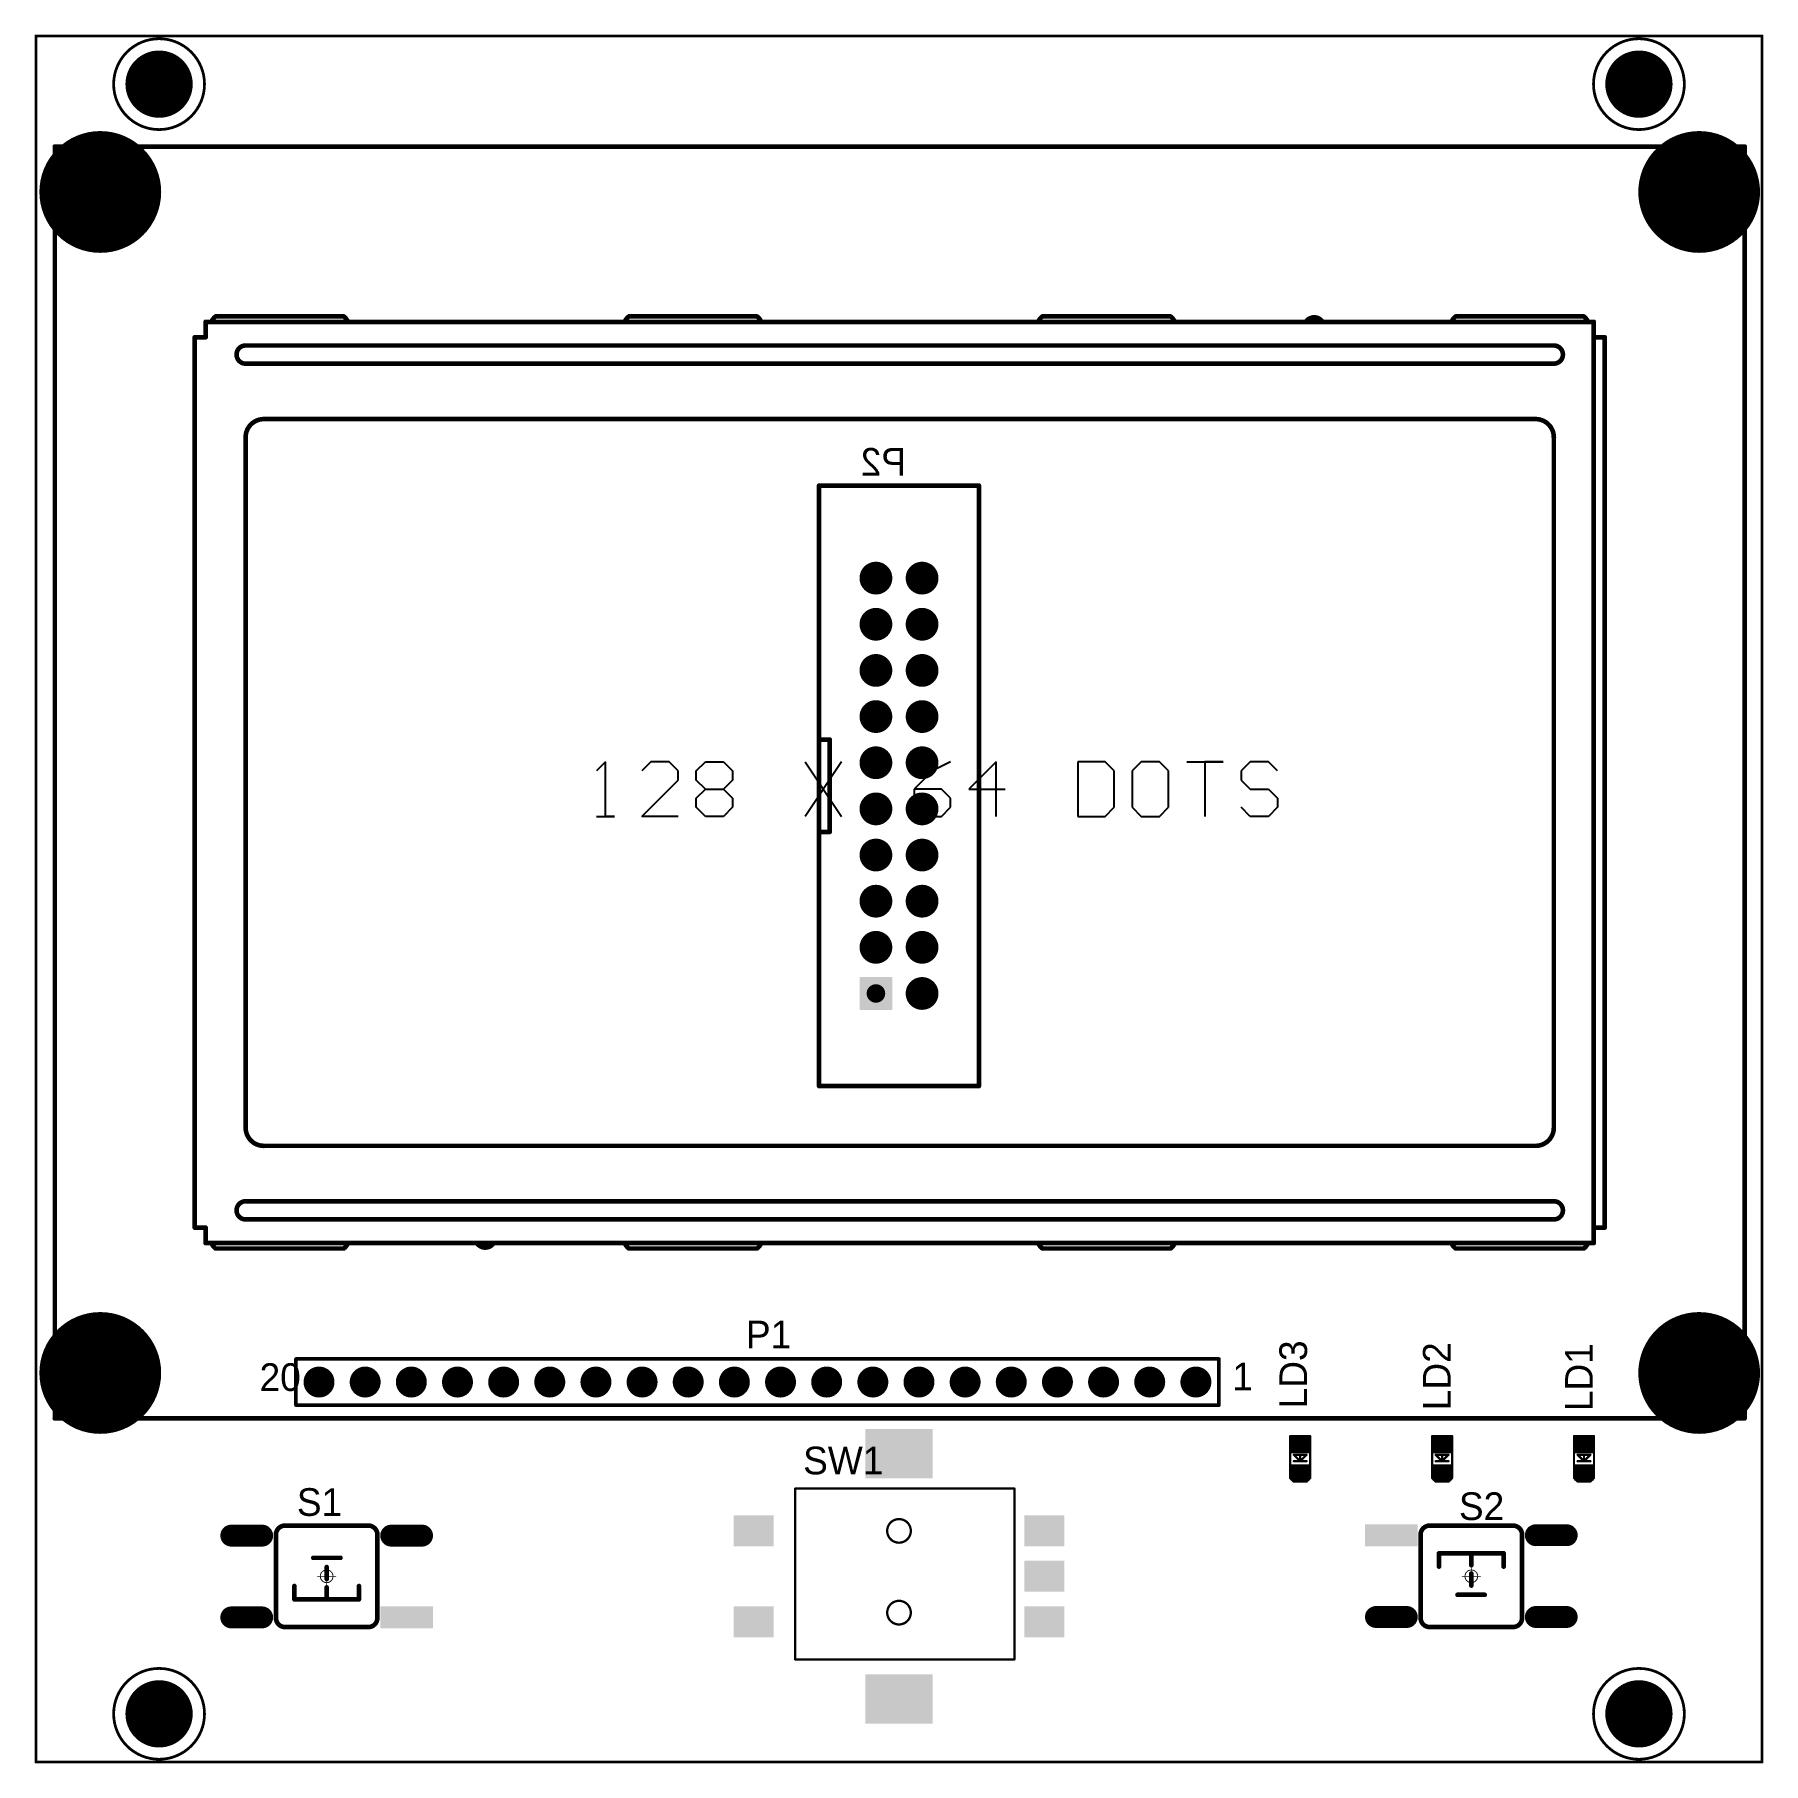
# Model space of a CAD drawing. Extents: x 69.2 to 164.3, y 144.5 to 239.6.
import ezdxf

# ---------------------------------------------------------------- set-up
doc = ezdxf.new("R2010")
doc.units = 0
for name, color, linetype in [('BOTTOMLAYER', 5, 'CONTINUOUS'), ('BOTTOMOVERLAY', 54, 'CONTINUOUS'), ('BOTTOMSOLDER', 6, 'CONTINUOUS'), ('KEEPOUTLAYER', 6, 'CONTINUOUS'), ('MECHANICAL1', 6, 'CONTINUOUS'), ('MECHANICAL15', 56, 'CONTINUOUS'), ('MULTILAYER', 9, 'CONTINUOUS'), ('PADHOLELAYER', 156, 'CONTINUOUS'), ('TOPLAYER', 1, 'CONTINUOUS'), ('TOPOVERLAY', 2, 'CONTINUOUS'), ('TOPPASTE', 8, 'CONTINUOUS'), ('TOPSOLDER', 216, 'CONTINUOUS')]:
    doc.layers.add(name, color=color, linetype=linetype)

msp = doc.modelspace()

# ---------------------------------------------------------------- texts
at = {"layer": 'BOTTOMOVERLAY', "text_generation_flag": 2}
msp.add_text('P2', height=1.524, dxfattribs=at).set_placement((117.119, 215.341))
at = {"layer": 'TOPOVERLAY'}
for s, p in [('P1', (108.306, 167.31)), ('SW1', (111.455, 160.376)), ('S1', (83.591, 158.09)), ('S2', (147.549, 157.861))]:
    msp.add_text(s, height=1.524, dxfattribs=at).set_placement(p)
for s, rotation, p in [('LD3', 90, (139.192, 164.008)), ('LD2', 90, (147.091, 163.906)), ('LD1', 90, (154.915, 163.855)), ('1', 360, (135.075, 165.001)), ('20', 360, (81.539, 164.965))]:
    msp.add_text(s, height=1.524, rotation=rotation, dxfattribs=at).set_placement(p)

# ---------------------------------------------------------------- linework, layer by layer
at = {"layer": 'BOTTOMLAYER'}
for points, const_width in [([(75.132, 236.89, 1), (76.882, 236.89, 1)], 1.75), ([(156.58, 236.89, 1), (158.33, 236.89, 1)], 1.75), ([(71.146, 230.956, 1), (74.396, 230.956, 1)], 3.25), ([(159.146, 230.956, 1), (162.396, 230.956, 1)], 3.25), ([(115.061, 209.702, 1), (115.861, 209.702, 1)], 0.8), ([(117.601, 209.702, 1), (118.401, 209.702, 1)], 0.8), ([(115.061, 207.162, 1), (115.861, 207.162, 1)], 0.8), ([(117.601, 207.162, 1), (118.401, 207.162, 1)], 0.8), ([(115.061, 204.622, 1), (115.861, 204.622, 1)], 0.8), ([(117.601, 204.622, 1), (118.401, 204.622, 1)], 0.8), ([(115.061, 202.082, 1), (115.861, 202.082, 1)], 0.8), ([(117.601, 202.082, 1), (118.401, 202.082, 1)], 0.8), ([(115.061, 199.542, 1), (115.861, 199.542, 1)], 0.8), ([(117.601, 199.542, 1), (118.401, 199.542, 1)], 0.8), ([(115.061, 197.002, 1), (115.861, 197.002, 1)], 0.8), ([(117.601, 197.002, 1), (118.401, 197.002, 1)], 0.8), ([(115.061, 194.462, 1), (115.861, 194.462, 1)], 0.8), ([(117.601, 194.462, 1), (118.401, 194.462, 1)], 0.8), ([(115.061, 191.922, 1), (115.861, 191.922, 1)], 0.8), ([(117.601, 191.922, 1), (118.401, 191.922, 1)], 0.8), ([(115.061, 189.382, 1), (115.861, 189.382, 1)], 0.8), ([(117.601, 189.382, 1), (118.401, 189.382, 1)], 0.8), ([(117.601, 186.842, 1), (118.401, 186.842, 1)], 0.8), ([(71.146, 165.956, 1), (74.396, 165.956, 1)], 3.25), ([(159.146, 165.956, 1), (162.396, 165.956, 1)], 3.25), ([(84.436, 165.456, 1), (85.186, 165.456, 1)], 0.75), ([(86.976, 165.456, 1), (87.726, 165.456, 1)], 0.75), ([(89.516, 165.456, 1), (90.266, 165.456, 1)], 0.75), ([(92.056, 165.456, 1), (92.806, 165.456, 1)], 0.75), ([(94.596, 165.456, 1), (95.346, 165.456, 1)], 0.75), ([(97.136, 165.456, 1), (97.886, 165.456, 1)], 0.75), ([(99.676, 165.456, 1), (100.426, 165.456, 1)], 0.75), ([(102.216, 165.456, 1), (102.966, 165.456, 1)], 0.75), ([(104.756, 165.456, 1), (105.506, 165.456, 1)], 0.75), ([(107.296, 165.456, 1), (108.046, 165.456, 1)], 0.75), ([(109.836, 165.456, 1), (110.586, 165.456, 1)], 0.75), ([(112.376, 165.456, 1), (113.126, 165.456, 1)], 0.75), ([(114.916, 165.456, 1), (115.666, 165.456, 1)], 0.75), ([(117.456, 165.456, 1), (118.206, 165.456, 1)], 0.75), ([(119.996, 165.456, 1), (120.746, 165.456, 1)], 0.75), ([(122.536, 165.456, 1), (123.286, 165.456, 1)], 0.75), ([(125.076, 165.456, 1), (125.826, 165.456, 1)], 0.75), ([(127.616, 165.456, 1), (128.366, 165.456, 1)], 0.75), ([(130.156, 165.456, 1), (130.906, 165.456, 1)], 0.75), ([(132.696, 165.456, 1), (133.446, 165.456, 1)], 0.75), ([(75.132, 147.194, 1), (76.882, 147.194, 1)], 1.75), ([(156.58, 147.194, 1), (158.33, 147.194, 1)], 1.75)]:
    msp.add_lwpolyline(points, format="xyb", close=True, dxfattribs=dict(at, const_width=const_width))
msp.add_solid([(116.261, 186.042), (116.261, 187.642), (114.661, 186.042), (114.661, 187.642)], dxfattribs=at)
at = {"layer": 'BOTTOMOVERLAY', "const_width": 0.254}
for points in [[(112.331, 181.747), (112.331, 214.797)], [(112.331, 214.797), (121.131, 214.797)], [(121.131, 181.747), (121.131, 214.797)], [(112.331, 200.812), (112.921, 200.812)], [(112.921, 195.732), (112.921, 200.812)], [(112.331, 195.732), (112.921, 195.732)], [(112.331, 181.747), (121.131, 181.747)]]:
    msp.add_lwpolyline(points, dxfattribs=at)
at = {"layer": 'BOTTOMOVERLAY', "const_width": 0.127}
for points in [[(112.268, 214.797, 1), (112.395, 214.797, 1)], [(112.268, 214.797, 1), (112.395, 214.797, 1)], [(121.067, 214.797, 1), (121.194, 214.797, 1)], [(121.067, 214.797, 1), (121.194, 214.797, 1)], [(112.268, 200.812, 1), (112.395, 200.812, 1)], [(112.858, 200.812, 1), (112.985, 200.812, 1)], [(112.858, 200.812, 1), (112.985, 200.812, 1)], [(112.268, 195.732, 1), (112.395, 195.732, 1)], [(112.858, 195.732, 1), (112.985, 195.732, 1)], [(112.858, 195.732, 1), (112.985, 195.732, 1)], [(112.268, 181.747, 1), (112.395, 181.747, 1)], [(112.268, 181.747, 1), (112.395, 181.747, 1)], [(121.067, 181.747, 1), (121.194, 181.747, 1)], [(121.067, 181.747, 1), (121.194, 181.747, 1)]]:
    msp.add_lwpolyline(points, format="xyb", close=True, dxfattribs=at)
at = {"layer": 'BOTTOMSOLDER'}
for points, const_width in [([(75.082, 236.89, 1), (76.933, 236.89, 1)], 1.852), ([(156.529, 236.89, 1), (158.38, 236.89, 1)], 1.852), ([(71.095, 230.956, 1), (74.447, 230.956, 1)], 3.352), ([(159.095, 230.956, 1), (162.446, 230.956, 1)], 3.352), ([(115.01, 209.702, 1), (115.912, 209.702, 1)], 0.902), ([(117.55, 209.702, 1), (118.452, 209.702, 1)], 0.902), ([(115.01, 207.162, 1), (115.912, 207.162, 1)], 0.902), ([(117.55, 207.162, 1), (118.452, 207.162, 1)], 0.902), ([(115.01, 204.622, 1), (115.912, 204.622, 1)], 0.902), ([(117.55, 204.622, 1), (118.452, 204.622, 1)], 0.902), ([(115.01, 202.082, 1), (115.912, 202.082, 1)], 0.902), ([(117.55, 202.082, 1), (118.452, 202.082, 1)], 0.902), ([(115.01, 199.542, 1), (115.912, 199.542, 1)], 0.902), ([(117.55, 199.542, 1), (118.452, 199.542, 1)], 0.902), ([(115.01, 197.002, 1), (115.912, 197.002, 1)], 0.902), ([(117.55, 197.002, 1), (118.452, 197.002, 1)], 0.902), ([(115.01, 194.462, 1), (115.912, 194.462, 1)], 0.902), ([(117.55, 194.462, 1), (118.452, 194.462, 1)], 0.902), ([(115.01, 191.922, 1), (115.912, 191.922, 1)], 0.902), ([(117.55, 191.922, 1), (118.452, 191.922, 1)], 0.902), ([(115.01, 189.382, 1), (115.912, 189.382, 1)], 0.902), ([(117.55, 189.382, 1), (118.452, 189.382, 1)], 0.902), ([(117.55, 186.842, 1), (118.452, 186.842, 1)], 0.902), ([(71.095, 165.956, 1), (74.446, 165.956, 1)], 3.352), ([(159.095, 165.956, 1), (162.446, 165.956, 1)], 3.352), ([(84.385, 165.456, 1), (85.236, 165.456, 1)], 0.852), ([(86.925, 165.456, 1), (87.776, 165.456, 1)], 0.852), ([(89.465, 165.456, 1), (90.316, 165.456, 1)], 0.852), ([(92.005, 165.456, 1), (92.856, 165.456, 1)], 0.852), ([(94.545, 165.456, 1), (95.396, 165.456, 1)], 0.852), ([(97.085, 165.456, 1), (97.936, 165.456, 1)], 0.852), ([(99.625, 165.456, 1), (100.476, 165.456, 1)], 0.852), ([(102.165, 165.456, 1), (103.016, 165.456, 1)], 0.852), ([(104.705, 165.456, 1), (105.556, 165.456, 1)], 0.852), ([(107.245, 165.456, 1), (108.096, 165.456, 1)], 0.852), ([(109.785, 165.456, 1), (110.636, 165.456, 1)], 0.852), ([(112.325, 165.456, 1), (113.176, 165.456, 1)], 0.852), ([(114.865, 165.456, 1), (115.716, 165.456, 1)], 0.852), ([(117.405, 165.456, 1), (118.256, 165.456, 1)], 0.852), ([(119.945, 165.456, 1), (120.796, 165.456, 1)], 0.852), ([(122.485, 165.456, 1), (123.336, 165.456, 1)], 0.852), ([(125.025, 165.456, 1), (125.876, 165.456, 1)], 0.852), ([(127.565, 165.456, 1), (128.416, 165.456, 1)], 0.852), ([(130.105, 165.456, 1), (130.956, 165.456, 1)], 0.852), ([(132.645, 165.456, 1), (133.496, 165.456, 1)], 0.852), ([(75.082, 147.194, 1), (76.933, 147.194, 1)], 1.852), ([(156.529, 147.194, 1), (158.38, 147.194, 1)], 1.852)]:
    msp.add_lwpolyline(points, format="xyb", close=True, dxfattribs=dict(at, const_width=const_width))
msp.add_solid([(116.363, 185.941), (116.363, 187.744), (114.559, 185.941), (114.559, 187.744)], dxfattribs=at)
at = {"layer": 'KEEPOUTLAYER', "const_width": 0.152}
for points in [[(69.231, 239.542), (164.231, 239.542)], [(69.231, 144.542), (69.231, 239.542)], [(164.231, 144.542), (164.231, 239.542)], [(69.231, 144.542), (164.231, 144.542)]]:
    msp.add_lwpolyline(points, dxfattribs=at)
at = {"layer": 'KEEPOUTLAYER'}
for points, const_width in [([(69.193, 239.542, 1), (69.269, 239.542, 1)], 0.0762), ([(69.193, 239.542, 1), (69.269, 239.542, 1)], 0.0762), ([(78.507, 236.89, 1), (73.507, 236.89, 1)], 0.152), ([(159.955, 236.89, 1), (154.955, 236.89, 1)], 0.152), ([(164.193, 239.542, 1), (164.269, 239.542, 1)], 0.0762), ([(164.193, 239.542, 1), (164.269, 239.542, 1)], 0.0762), ([(73.469, 236.89, 1), (73.545, 236.89, 1)], 0.0762), ([(78.469, 236.89, 1), (78.545, 236.89, 1)], 0.0762), ([(154.916, 236.89, 1), (154.993, 236.89, 1)], 0.0762), ([(159.917, 236.89, 1), (159.993, 236.89, 1)], 0.0762), ([(78.507, 147.194, 1), (73.507, 147.194, 1)], 0.152), ([(159.955, 147.194, 1), (154.955, 147.194, 1)], 0.152), ([(73.469, 147.194, 1), (73.545, 147.194, 1)], 0.0762), ([(78.469, 147.194, 1), (78.545, 147.194, 1)], 0.0762), ([(154.916, 147.194, 1), (154.993, 147.194, 1)], 0.0762), ([(159.917, 147.194, 1), (159.993, 147.194, 1)], 0.0762), ([(69.193, 144.542, 1), (69.269, 144.542, 1)], 0.0762), ([(69.193, 144.542, 1), (69.269, 144.542, 1)], 0.0762), ([(164.193, 144.542, 1), (164.269, 144.542, 1)], 0.0762), ([(164.193, 144.542, 1), (164.269, 144.542, 1)], 0.0762)]:
    msp.add_lwpolyline(points, format="xyb", close=True, dxfattribs=dict(at, const_width=const_width))
at = {"layer": 'MECHANICAL1', "const_width": 0.152}
for points in [[(69.231, 239.542), (164.231, 239.542)], [(69.231, 144.542), (69.231, 239.542)], [(164.231, 144.542), (164.231, 239.542)], [(69.231, 144.542), (164.231, 144.542)]]:
    msp.add_lwpolyline(points, dxfattribs=at)
at = {"layer": 'MECHANICAL1'}
for points, const_width in [([(69.193, 239.542, 1), (69.269, 239.542, 1)], 0.0762), ([(69.193, 239.542, 1), (69.269, 239.542, 1)], 0.0762), ([(164.193, 239.542, 1), (164.269, 239.542, 1)], 0.0762), ([(164.193, 239.542, 1), (164.269, 239.542, 1)], 0.0762), ([(117.381, 157.264, 1), (116.081, 157.264, 1)], 0.127), ([(116.049, 157.264, 1), (116.113, 157.264, 1)], 0.0635), ([(117.349, 157.264, 1), (117.413, 157.264, 1)], 0.0635), ([(117.381, 152.764, 1), (116.081, 152.764, 1)], 0.127), ([(116.049, 152.764, 1), (116.113, 152.764, 1)], 0.0635), ([(117.349, 152.764, 1), (117.413, 152.764, 1)], 0.0635), ([(69.193, 144.542, 1), (69.269, 144.542, 1)], 0.0762), ([(69.193, 144.542, 1), (69.269, 144.542, 1)], 0.0762), ([(164.193, 144.542, 1), (164.269, 144.542, 1)], 0.0762), ([(164.193, 144.542, 1), (164.269, 144.542, 1)], 0.0762)]:
    msp.add_lwpolyline(points, format="xyb", close=True, dxfattribs=dict(at, const_width=const_width))
at = {"layer": 'MECHANICAL15'}
for points, const_width in [([(85.581, 154.764, 1), (84.881, 154.764, 1)], 0.05), ([(85.219, 155.264, 1), (85.243, 155.264, 1)], 0.025), ([(148.581, 154.764, 1), (147.881, 154.764, 1)], 0.05), ([(148.218, 155.264, 1), (148.243, 155.264, 1)], 0.025), ([(84.719, 154.764, 1), (84.744, 154.764, 1)], 0.025), ([(84.869, 154.764, 1), (84.894, 154.764, 1)], 0.025), ([(85.219, 154.264, 1), (85.243, 154.264, 1)], 0.025), ([(85.569, 154.764, 1), (85.593, 154.764, 1)], 0.025), ([(85.719, 154.764, 1), (85.743, 154.764, 1)], 0.025), ([(147.719, 154.764, 1), (147.743, 154.764, 1)], 0.025), ([(147.869, 154.764, 1), (147.893, 154.764, 1)], 0.025), ([(148.218, 154.264, 1), (148.243, 154.264, 1)], 0.025), ([(148.568, 154.764, 1), (148.593, 154.764, 1)], 0.025), ([(148.718, 154.764, 1), (148.743, 154.764, 1)], 0.025)]:
    msp.add_lwpolyline(points, format="xyb", close=True, dxfattribs=dict(at, const_width=const_width))
at = {"layer": 'MECHANICAL15', "const_width": 0.05}
for points in [[(85.231, 154.264), (85.231, 155.264)], [(148.231, 154.264), (148.231, 155.264)], [(84.731, 154.764), (85.731, 154.764)], [(147.731, 154.764), (148.731, 154.764)]]:
    msp.add_lwpolyline(points, dxfattribs=at)
at = {"layer": 'MULTILAYER'}
for points, const_width in [([(75.132, 236.89, 1), (76.882, 236.89, 1)], 1.75), ([(156.58, 236.89, 1), (158.33, 236.89, 1)], 1.75), ([(71.146, 230.956, 1), (74.396, 230.956, 1)], 3.25), ([(159.146, 230.956, 1), (162.396, 230.956, 1)], 3.25), ([(115.061, 209.702, 1), (115.861, 209.702, 1)], 0.8), ([(117.601, 209.702, 1), (118.401, 209.702, 1)], 0.8), ([(115.061, 207.162, 1), (115.861, 207.162, 1)], 0.8), ([(117.601, 207.162, 1), (118.401, 207.162, 1)], 0.8), ([(115.061, 204.622, 1), (115.861, 204.622, 1)], 0.8), ([(117.601, 204.622, 1), (118.401, 204.622, 1)], 0.8), ([(115.061, 202.082, 1), (115.861, 202.082, 1)], 0.8), ([(117.601, 202.082, 1), (118.401, 202.082, 1)], 0.8), ([(115.061, 199.542, 1), (115.861, 199.542, 1)], 0.8), ([(117.601, 199.542, 1), (118.401, 199.542, 1)], 0.8), ([(115.061, 197.002, 1), (115.861, 197.002, 1)], 0.8), ([(117.601, 197.002, 1), (118.401, 197.002, 1)], 0.8), ([(115.061, 194.462, 1), (115.861, 194.462, 1)], 0.8), ([(117.601, 194.462, 1), (118.401, 194.462, 1)], 0.8), ([(115.061, 191.922, 1), (115.861, 191.922, 1)], 0.8), ([(117.601, 191.922, 1), (118.401, 191.922, 1)], 0.8), ([(115.061, 189.382, 1), (115.861, 189.382, 1)], 0.8), ([(117.601, 189.382, 1), (118.401, 189.382, 1)], 0.8), ([(117.601, 186.842, 1), (118.401, 186.842, 1)], 0.8), ([(71.146, 165.956, 1), (74.396, 165.956, 1)], 3.25), ([(159.146, 165.956, 1), (162.396, 165.956, 1)], 3.25), ([(84.436, 165.456, 1), (85.186, 165.456, 1)], 0.75), ([(86.976, 165.456, 1), (87.726, 165.456, 1)], 0.75), ([(89.516, 165.456, 1), (90.266, 165.456, 1)], 0.75), ([(92.056, 165.456, 1), (92.806, 165.456, 1)], 0.75), ([(94.596, 165.456, 1), (95.346, 165.456, 1)], 0.75), ([(97.136, 165.456, 1), (97.886, 165.456, 1)], 0.75), ([(99.676, 165.456, 1), (100.426, 165.456, 1)], 0.75), ([(102.216, 165.456, 1), (102.966, 165.456, 1)], 0.75), ([(104.756, 165.456, 1), (105.506, 165.456, 1)], 0.75), ([(107.296, 165.456, 1), (108.046, 165.456, 1)], 0.75), ([(109.836, 165.456, 1), (110.586, 165.456, 1)], 0.75), ([(112.376, 165.456, 1), (113.126, 165.456, 1)], 0.75), ([(114.916, 165.456, 1), (115.666, 165.456, 1)], 0.75), ([(117.456, 165.456, 1), (118.206, 165.456, 1)], 0.75), ([(119.996, 165.456, 1), (120.746, 165.456, 1)], 0.75), ([(122.536, 165.456, 1), (123.286, 165.456, 1)], 0.75), ([(125.076, 165.456, 1), (125.826, 165.456, 1)], 0.75), ([(127.616, 165.456, 1), (128.366, 165.456, 1)], 0.75), ([(130.156, 165.456, 1), (130.906, 165.456, 1)], 0.75), ([(132.696, 165.456, 1), (133.446, 165.456, 1)], 0.75), ([(75.132, 147.194, 1), (76.882, 147.194, 1)], 1.75), ([(156.58, 147.194, 1), (158.33, 147.194, 1)], 1.75)]:
    msp.add_lwpolyline(points, format="xyb", close=True, dxfattribs=dict(at, const_width=const_width))
msp.add_solid([(116.261, 186.042), (116.261, 187.642), (114.661, 186.042), (114.661, 187.642)], dxfattribs=at)
at = {"layer": 'PADHOLELAYER'}
for points, const_width in [([(75.132, 236.89, 1), (76.882, 236.89, 1)], 1.75), ([(156.58, 236.89, 1), (158.33, 236.89, 1)], 1.75), ([(71.821, 230.956, 1), (73.721, 230.956, 1)], 1.9), ([(159.821, 230.956, 1), (161.721, 230.956, 1)], 1.9), ([(115.206, 209.702, 1), (115.716, 209.702, 1)], 0.51), ([(117.746, 209.702, 1), (118.256, 209.702, 1)], 0.51), ([(115.206, 207.162, 1), (115.716, 207.162, 1)], 0.51), ([(117.746, 207.162, 1), (118.256, 207.162, 1)], 0.51), ([(115.206, 204.622, 1), (115.716, 204.622, 1)], 0.51), ([(117.746, 204.622, 1), (118.256, 204.622, 1)], 0.51), ([(115.206, 202.082, 1), (115.716, 202.082, 1)], 0.51), ([(117.746, 202.082, 1), (118.256, 202.082, 1)], 0.51), ([(115.206, 199.542, 1), (115.716, 199.542, 1)], 0.51), ([(117.746, 199.542, 1), (118.256, 199.542, 1)], 0.51), ([(115.206, 197.002, 1), (115.716, 197.002, 1)], 0.51), ([(117.746, 197.002, 1), (118.256, 197.002, 1)], 0.51), ([(115.206, 194.462, 1), (115.716, 194.462, 1)], 0.51), ([(117.746, 194.462, 1), (118.256, 194.462, 1)], 0.51), ([(115.206, 191.922, 1), (115.716, 191.922, 1)], 0.51), ([(117.746, 191.922, 1), (118.256, 191.922, 1)], 0.51), ([(115.206, 189.382, 1), (115.716, 189.382, 1)], 0.51), ([(117.746, 189.382, 1), (118.256, 189.382, 1)], 0.51), ([(115.206, 186.842, 1), (115.716, 186.842, 1)], 0.51), ([(117.746, 186.842, 1), (118.256, 186.842, 1)], 0.51), ([(71.821, 165.956, 1), (73.721, 165.956, 1)], 1.9), ([(159.821, 165.956, 1), (161.721, 165.956, 1)], 1.9), ([(84.586, 165.456, 1), (85.036, 165.456, 1)], 0.45), ([(87.126, 165.456, 1), (87.576, 165.456, 1)], 0.45), ([(89.666, 165.456, 1), (90.116, 165.456, 1)], 0.45), ([(92.206, 165.456, 1), (92.656, 165.456, 1)], 0.45), ([(94.746, 165.456, 1), (95.196, 165.456, 1)], 0.45), ([(97.286, 165.456, 1), (97.736, 165.456, 1)], 0.45), ([(99.826, 165.456, 1), (100.276, 165.456, 1)], 0.45), ([(102.366, 165.456, 1), (102.816, 165.456, 1)], 0.45), ([(104.906, 165.456, 1), (105.356, 165.456, 1)], 0.45), ([(107.446, 165.456, 1), (107.896, 165.456, 1)], 0.45), ([(109.986, 165.456, 1), (110.436, 165.456, 1)], 0.45), ([(112.526, 165.456, 1), (112.976, 165.456, 1)], 0.45), ([(115.066, 165.456, 1), (115.516, 165.456, 1)], 0.45), ([(117.606, 165.456, 1), (118.056, 165.456, 1)], 0.45), ([(120.146, 165.456, 1), (120.596, 165.456, 1)], 0.45), ([(122.686, 165.456, 1), (123.136, 165.456, 1)], 0.45), ([(125.226, 165.456, 1), (125.676, 165.456, 1)], 0.45), ([(127.766, 165.456, 1), (128.216, 165.456, 1)], 0.45), ([(130.306, 165.456, 1), (130.756, 165.456, 1)], 0.45), ([(132.846, 165.456, 1), (133.296, 165.456, 1)], 0.45), ([(75.132, 147.194, 1), (76.882, 147.194, 1)], 1.75), ([(156.58, 147.194, 1), (158.33, 147.194, 1)], 1.75)]:
    msp.add_lwpolyline(points, format="xyb", close=True, dxfattribs=dict(at, const_width=const_width))
at = {"layer": 'TOPLAYER'}
for points, const_width in [([(75.132, 236.89, 1), (76.882, 236.89, 1)], 1.75), ([(156.58, 236.89, 1), (158.33, 236.89, 1)], 1.75), ([(71.146, 230.956, 1), (74.396, 230.956, 1)], 3.25), ([(159.146, 230.956, 1), (162.396, 230.956, 1)], 3.25), ([(115.061, 209.702, 1), (115.861, 209.702, 1)], 0.8), ([(117.601, 209.702, 1), (118.401, 209.702, 1)], 0.8), ([(115.061, 207.162, 1), (115.861, 207.162, 1)], 0.8), ([(117.601, 207.162, 1), (118.401, 207.162, 1)], 0.8), ([(115.061, 204.622, 1), (115.861, 204.622, 1)], 0.8), ([(117.601, 204.622, 1), (118.401, 204.622, 1)], 0.8), ([(115.061, 202.082, 1), (115.861, 202.082, 1)], 0.8), ([(117.601, 202.082, 1), (118.401, 202.082, 1)], 0.8), ([(115.061, 199.542, 1), (115.861, 199.542, 1)], 0.8), ([(117.601, 199.542, 1), (118.401, 199.542, 1)], 0.8), ([(115.061, 197.002, 1), (115.861, 197.002, 1)], 0.8), ([(117.601, 197.002, 1), (118.401, 197.002, 1)], 0.8), ([(115.061, 194.462, 1), (115.861, 194.462, 1)], 0.8), ([(117.601, 194.462, 1), (118.401, 194.462, 1)], 0.8), ([(115.061, 191.922, 1), (115.861, 191.922, 1)], 0.8), ([(117.601, 191.922, 1), (118.401, 191.922, 1)], 0.8), ([(115.061, 189.382, 1), (115.861, 189.382, 1)], 0.8), ([(117.601, 189.382, 1), (118.401, 189.382, 1)], 0.8), ([(117.601, 186.842, 1), (118.401, 186.842, 1)], 0.8), ([(71.146, 165.956, 1), (74.396, 165.956, 1)], 3.25), ([(159.146, 165.956, 1), (162.396, 165.956, 1)], 3.25), ([(84.436, 165.456, 1), (85.186, 165.456, 1)], 0.75), ([(86.976, 165.456, 1), (87.726, 165.456, 1)], 0.75), ([(89.516, 165.456, 1), (90.266, 165.456, 1)], 0.75), ([(92.056, 165.456, 1), (92.806, 165.456, 1)], 0.75), ([(94.596, 165.456, 1), (95.346, 165.456, 1)], 0.75), ([(97.136, 165.456, 1), (97.886, 165.456, 1)], 0.75), ([(99.676, 165.456, 1), (100.426, 165.456, 1)], 0.75), ([(102.216, 165.456, 1), (102.966, 165.456, 1)], 0.75), ([(104.756, 165.456, 1), (105.506, 165.456, 1)], 0.75), ([(107.296, 165.456, 1), (108.046, 165.456, 1)], 0.75), ([(109.836, 165.456, 1), (110.586, 165.456, 1)], 0.75), ([(112.376, 165.456, 1), (113.126, 165.456, 1)], 0.75), ([(114.916, 165.456, 1), (115.666, 165.456, 1)], 0.75), ([(117.456, 165.456, 1), (118.206, 165.456, 1)], 0.75), ([(119.996, 165.456, 1), (120.746, 165.456, 1)], 0.75), ([(122.536, 165.456, 1), (123.286, 165.456, 1)], 0.75), ([(125.076, 165.456, 1), (125.826, 165.456, 1)], 0.75), ([(127.616, 165.456, 1), (128.366, 165.456, 1)], 0.75), ([(130.156, 165.456, 1), (130.906, 165.456, 1)], 0.75), ([(132.696, 165.456, 1), (133.446, 165.456, 1)], 0.75), ([(79.731, 157.003, 1), (80.231, 157.003, 1)], 0.5), ([(81.431, 157.003, 1), (81.931, 157.003, 1)], 0.5), ([(88.531, 157.003, 1), (89.031, 157.003, 1)], 0.5), ([(90.231, 157.003, 1), (90.731, 157.003, 1)], 0.5), ([(151.531, 157.025, 1), (152.031, 157.025, 1)], 0.5), ([(153.231, 157.025, 1), (153.731, 157.025, 1)], 0.5), ([(79.731, 152.503, 1), (80.231, 152.503, 1)], 0.5), ([(81.431, 152.503, 1), (81.931, 152.503, 1)], 0.5), ([(142.731, 152.525, 1), (143.231, 152.525, 1)], 0.5), ([(144.431, 152.525, 1), (144.931, 152.525, 1)], 0.5), ([(151.531, 152.525, 1), (152.031, 152.525, 1)], 0.5), ([(153.231, 152.525, 1), (153.731, 152.525, 1)], 0.5), ([(75.132, 147.194, 1), (76.882, 147.194, 1)], 1.75), ([(156.58, 147.194, 1), (158.33, 147.194, 1)], 1.75)]:
    msp.add_lwpolyline(points, format="xyb", close=True, dxfattribs=dict(at, const_width=const_width))
at = {"layer": 'TOPLAYER', "const_width": 1}
for points in [[(79.981, 157.003), (81.681, 157.003)], [(88.781, 157.003), (90.481, 157.003)], [(153.481, 157.025), (151.781, 157.025)], [(79.981, 152.503), (81.681, 152.503)], [(144.681, 152.525), (142.981, 152.525)], [(153.481, 152.525), (151.781, 152.525)]]:
    msp.add_lwpolyline(points, dxfattribs=at)
at = {"layer": 'TOPLAYER'}
for points in [[(116.261, 186.042), (116.261, 187.642), (114.661, 186.042), (114.661, 187.642)], [(118.481, 162.764), (114.981, 162.764), (118.481, 160.264), (114.981, 160.264)], [(138.386, 162.326), (138.386, 161.626), (139.236, 162.326), (139.236, 161.626)], [(146.196, 162.326), (146.196, 161.626), (147.047, 162.326), (147.047, 161.626)], [(154.007, 162.326), (154.007, 161.626), (154.857, 162.326), (154.857, 161.626)], [(138.386, 160.826), (138.386, 160.126), (139.236, 160.826), (139.236, 160.126)], [(146.196, 160.826), (146.196, 160.126), (147.047, 160.826), (147.047, 160.126)], [(154.007, 160.826), (154.007, 160.126), (154.857, 160.826), (154.857, 160.126)], [(109.731, 158.014), (107.731, 158.014), (109.731, 156.514), (107.731, 156.514)], [(125.731, 158.014), (123.731, 158.014), (125.731, 156.514), (123.731, 156.514)], [(142.481, 156.525), (145.181, 156.525), (142.481, 157.525), (145.181, 157.525)], [(125.731, 155.514), (123.731, 155.514), (125.731, 154.014), (123.731, 154.014)], [(90.981, 153.003), (88.281, 153.003), (90.981, 152.003), (88.281, 152.003)], [(109.731, 153.014), (107.731, 153.014), (109.731, 151.514), (107.731, 151.514)], [(125.731, 153.014), (123.731, 153.014), (125.731, 151.514), (123.731, 151.514)], [(118.481, 149.264), (114.981, 149.264), (118.481, 146.764), (114.981, 146.764)]]:
    msp.add_solid(points, dxfattribs=at)
at = {"layer": 'TOPOVERLAY'}
for p, q in [((100.578, 199.587), (100.078, 199.087)), ((100.578, 196.588), (100.578, 199.587)), ((103.077, 199.587), (102.577, 199.087)), ((104.077, 199.587), (103.077, 199.587)), ((104.577, 199.087), (104.077, 199.587)), ((104.577, 198.587), (104.577, 199.087)), ((105.576, 199.087), (106.076, 199.587)), ((105.576, 198.587), (105.576, 199.087)), ((106.076, 199.587), (107.076, 199.587)), ((107.076, 199.587), (107.576, 199.087)), ((107.576, 199.087), (107.576, 198.587)), ((111.574, 199.587), (113.574, 196.588)), ((113.574, 199.587), (111.574, 196.588)), ((118.572, 199.087), (117.572, 198.087)), ((119.572, 199.587), (118.572, 199.087)), ((122.071, 199.587), (120.571, 198.087)), ((122.071, 196.588), (122.071, 199.587)), ((126.57, 199.587), (126.57, 196.588)), ((128.069, 199.587), (126.57, 199.587)), ((128.569, 199.087), (128.069, 199.587)), ((128.569, 197.088), (128.569, 199.087)), ((130.068, 199.587), (129.569, 199.087)), ((129.569, 199.087), (129.569, 197.088)), ((131.068, 199.587), (130.068, 199.587)), ((131.568, 199.087), (131.068, 199.587)), ((131.568, 197.088), (131.568, 199.087)), ((132.568, 199.587), (134.567, 199.587)), ((134.567, 199.587), (133.567, 199.587)), ((133.567, 199.587), (133.567, 196.588)), ((136.066, 199.587), (135.567, 199.087)), ((135.567, 199.087), (135.567, 198.587)), ((137.066, 199.587), (136.066, 199.587)), ((137.566, 199.087), (137.066, 199.587)), ((102.577, 196.588), (104.577, 198.587)), ((106.076, 198.087), (105.576, 198.587)), ((105.576, 197.587), (106.076, 198.087)), ((106.076, 198.087), (107.076, 198.087)), ((107.576, 198.587), (107.076, 198.087)), ((107.076, 198.087), (107.576, 197.587)), ((117.572, 198.087), (117.572, 197.088)), ((119.072, 198.087), (117.572, 198.087)), ((119.572, 197.587), (119.072, 198.087)), ((120.571, 198.087), (122.571, 198.087)), ((135.567, 198.587), (136.066, 198.087)), ((136.066, 198.087), (137.066, 198.087)), ((137.066, 198.087), (137.566, 197.587)), ((105.576, 197.088), (105.576, 197.587)), ((106.076, 196.588), (105.576, 197.088)), ((107.576, 197.088), (107.076, 196.588)), ((107.576, 197.587), (107.576, 197.088)), ((117.572, 197.088), (118.072, 196.588)), ((119.072, 196.588), (119.572, 197.088)), ((119.572, 197.088), (119.572, 197.587)), ((128.069, 196.588), (128.569, 197.088)), ((129.569, 197.088), (130.068, 196.588)), ((131.068, 196.588), (131.568, 197.088)), ((136.066, 196.588), (135.567, 197.088)), ((137.566, 197.088), (137.066, 196.588)), ((137.566, 197.587), (137.566, 197.088)), ((100.078, 196.588), (101.078, 196.588)), ((101.078, 196.588), (100.578, 196.588)), ((104.577, 196.588), (102.577, 196.588)), ((107.076, 196.588), (106.076, 196.588)), ((118.072, 196.588), (119.072, 196.588)), ((126.57, 196.588), (128.069, 196.588)), ((130.068, 196.588), (131.068, 196.588)), ((137.066, 196.588), (136.066, 196.588))]:
    msp.add_line(p, q, dxfattribs=at)
for points, const_width in [([(70.274, 233.456, 1), (70.268, 233.456, 1)], 0.254), ([(70.274, 233.456, 1), (70.268, 233.456, 1)], 0.254), ([(70.274, 233.456, 1), (70.268, 233.456, 1)], 0.254), ([(70.274, 233.456, 1), (70.268, 233.456, 1)], 0.254), ([(70.274, 233.456, 1), (70.268, 233.456, 1)], 0.254), ([(70.274, 233.456, 1), (70.268, 233.456, 1)], 0.254), ([(70.274, 233.456, 1), (70.268, 233.456, 1)], 0.254), ([(70.274, 233.456, 1), (70.268, 233.456, 1)], 0.254), ([(70.204, 233.456, 1), (70.331, 233.456, 1)], 0.127), ([(70.204, 233.456, 1), (70.331, 233.456, 1)], 0.127), ([(70.204, 233.456, 1), (70.331, 233.456, 1)], 0.127), ([(70.204, 233.456, 1), (70.331, 233.456, 1)], 0.127), ([(70.204, 233.456, 1), (70.331, 233.456, 1)], 0.127), ([(70.204, 233.456, 1), (70.331, 233.456, 1)], 0.127), ([(70.204, 233.456, 1), (70.331, 233.456, 1)], 0.127), ([(70.204, 233.456, 1), (70.331, 233.456, 1)], 0.127), ([(70.207, 233.456, 1), (70.334, 233.456, 1)], 0.127), ([(70.207, 233.456, 1), (70.334, 233.456, 1)], 0.127), ([(70.211, 233.456, 1), (70.338, 233.456, 1)], 0.127), ([(70.211, 233.456, 1), (70.338, 233.456, 1)], 0.127), ([(70.211, 233.456, 1), (70.338, 233.456, 1)], 0.127), ([(70.211, 233.456, 1), (70.338, 233.456, 1)], 0.127), ([(70.211, 233.456, 1), (70.338, 233.456, 1)], 0.127), ([(70.211, 233.456, 1), (70.338, 233.456, 1)], 0.127), ([(70.211, 233.456, 1), (70.338, 233.456, 1)], 0.127), ([(70.211, 233.456, 1), (70.338, 233.456, 1)], 0.127), ([(163.274, 233.456, 1), (163.268, 233.456, 1)], 0.254), ([(163.204, 233.456, 1), (163.331, 233.456, 1)], 0.127), ([(163.207, 233.456, 1), (163.334, 233.456, 1)], 0.127), ([(163.207, 233.456, 1), (163.334, 233.456, 1)], 0.127), ([(163.211, 233.456, 1), (163.338, 233.456, 1)], 0.127), ([(78.574, 223.806, 1), (78.568, 223.806, 1)], 0.254), ([(78.574, 223.806, 1), (78.568, 223.806, 1)], 0.254), ([(78.504, 223.806, 1), (78.631, 223.806, 1)], 0.127), ([(78.504, 223.806, 1), (78.631, 223.806, 1)], 0.127), ([(78.507, 223.806, 1), (78.634, 223.806, 1)], 0.127), ([(78.507, 223.806, 1), (78.634, 223.806, 1)], 0.127), ([(78.507, 223.806, 1), (78.634, 223.806, 1)], 0.127), ([(78.507, 223.806, 1), (78.634, 223.806, 1)], 0.127), ([(78.511, 223.806, 1), (78.638, 223.806, 1)], 0.127), ([(78.511, 223.806, 1), (78.638, 223.806, 1)], 0.127), ([(78.707, 223.806, 1), (78.834, 223.806, 1)], 0.127), ([(78.707, 223.806, 1), (78.834, 223.806, 1)], 0.127), ([(78.707, 223.806, 1), (78.834, 223.806, 1)], 0.127), ([(78.82, 223.806, 1), (78.947, 223.806, 1)], 0.127), ([(79.057, 224.106, 1), (79.184, 224.106, 1)], 0.127), ([(79.057, 224.106, 1), (79.184, 224.106, 1)], 0.127), ([(86.107, 224.106, 1), (86.234, 224.106, 1)], 0.127), ([(86.107, 224.106, 1), (86.234, 224.106, 1)], 0.127), ([(86.345, 223.806, 1), (86.472, 223.806, 1)], 0.127), ([(101.565, 223.806, 1), (101.692, 223.806, 1)], 0.127), ([(101.802, 224.106, 1), (101.929, 224.106, 1)], 0.127), ([(101.802, 224.106, 1), (101.929, 224.106, 1)], 0.127), ([(108.852, 224.106, 1), (108.979, 224.106, 1)], 0.127), ([(108.852, 224.106, 1), (108.979, 224.106, 1)], 0.127), ([(109.09, 223.806, 1), (109.217, 223.806, 1)], 0.127), ([(124.325, 223.806, 1), (124.452, 223.806, 1)], 0.127), ([(124.562, 224.106, 1), (124.689, 224.106, 1)], 0.127), ([(124.562, 224.106, 1), (124.689, 224.106, 1)], 0.127), ([(131.612, 224.106, 1), (131.739, 224.106, 1)], 0.127), ([(131.612, 224.106, 1), (131.739, 224.106, 1)], 0.127), ([(131.85, 223.806, 1), (131.977, 223.806, 1)], 0.127), ([(139.059, 223.806, 1), (139.186, 223.806, 1)], 0.127), ([(139.981, 223.806, 1), (140.108, 223.806, 1)], 0.127), ([(147.07, 223.806, 1), (147.197, 223.806, 1)], 0.127), ([(147.307, 224.106, 1), (147.434, 224.106, 1)], 0.127), ([(147.307, 224.106, 1), (147.434, 224.106, 1)], 0.127), ([(154.357, 224.106, 1), (154.484, 224.106, 1)], 0.127), ([(154.357, 224.106, 1), (154.484, 224.106, 1)], 0.127), ([(154.595, 223.806, 1), (154.722, 223.806, 1)], 0.127), ([(154.707, 223.806, 1), (154.834, 223.806, 1)], 0.127), ([(154.707, 223.806, 1), (154.834, 223.806, 1)], 0.127), ([(154.907, 223.806, 1), (155.034, 223.806, 1)], 0.127), ([(154.907, 223.806, 1), (155.034, 223.806, 1)], 0.127), ([(154.907, 223.806, 1), (155.034, 223.806, 1)], 0.127), ([(154.907, 223.806, 1), (155.034, 223.806, 1)], 0.127), ([(154.907, 223.806, 1), (155.034, 223.806, 1)], 0.127), ([(154.907, 223.806, 1), (155.034, 223.806, 1)], 0.127), ([(77.974, 222.956, 1), (77.968, 222.956, 1)], 0.254), ([(77.974, 222.956, 1), (77.968, 222.956, 1)], 0.254), ([(77.904, 222.956, 1), (78.031, 222.956, 1)], 0.127), ([(77.904, 222.956, 1), (78.031, 222.956, 1)], 0.127), ([(77.907, 222.956, 1), (78.034, 222.956, 1)], 0.127), ([(77.907, 222.956, 1), (78.034, 222.956, 1)], 0.127), ([(77.907, 222.956, 1), (78.034, 222.956, 1)], 0.127), ([(77.907, 222.956, 1), (78.034, 222.956, 1)], 0.127), ([(77.911, 222.956, 1), (78.038, 222.956, 1)], 0.127), ([(77.911, 222.956, 1), (78.038, 222.956, 1)], 0.127), ([(78.507, 223.341, 1), (78.634, 223.341, 1)], 0.127), ([(78.507, 223.341, 1), (78.634, 223.341, 1)], 0.127), ([(78.507, 222.956, 1), (78.634, 222.956, 1)], 0.127), ([(78.507, 222.956, 1), (78.634, 222.956, 1)], 0.127), ([(78.507, 222.956, 1), (78.634, 222.956, 1)], 0.127), ([(78.507, 222.956, 1), (78.634, 222.956, 1)], 0.127), ([(78.507, 222.956, 1), (78.634, 222.956, 1)], 0.127), ([(78.507, 222.956, 1), (78.634, 222.956, 1)], 0.127), ([(154.907, 223.341, 1), (155.034, 223.341, 1)], 0.127), ([(154.907, 223.341, 1), (155.034, 223.341, 1)], 0.127), ([(154.907, 222.956, 1), (155.034, 222.956, 1)], 0.127), ([(154.907, 222.956, 1), (155.034, 222.956, 1)], 0.127), ([(154.907, 222.956, 1), (155.034, 222.956, 1)], 0.127), ([(154.907, 222.956, 1), (155.034, 222.956, 1)], 0.127), ([(154.907, 222.956, 1), (155.034, 222.956, 1)], 0.127), ([(154.907, 222.956, 1), (155.034, 222.956, 1)], 0.127), ([(154.907, 222.956, 1), (155.034, 222.956, 1)], 0.127), ([(154.907, 222.956, 1), (155.034, 222.956, 1)], 0.127), ([(155.574, 222.956, 1), (155.568, 222.956, 1)], 0.254), ([(155.504, 222.956, 1), (155.631, 222.956, 1)], 0.127), ([(155.507, 222.956, 1), (155.634, 222.956, 1)], 0.127), ([(155.507, 222.956, 1), (155.634, 222.956, 1)], 0.127), ([(155.507, 222.956, 1), (155.634, 222.956, 1)], 0.127), ([(155.507, 222.956, 1), (155.634, 222.956, 1)], 0.127), ([(155.511, 222.956, 1), (155.638, 222.956, 1)], 0.127), ([(80.707, 222.506, 1), (80.834, 222.506, 1)], 0.127), ([(80.707, 222.506, 1), (80.834, 222.506, 1)], 0.127), ([(80.707, 222.506, 1), (80.834, 222.506, 1)], 0.127), ([(80.707, 222.506, 1), (80.834, 222.506, 1)], 0.127), ([(152.707, 222.506, 1), (152.834, 222.506, 1)], 0.127), ([(152.707, 222.506, 1), (152.834, 222.506, 1)], 0.127), ([(152.707, 222.506, 1), (152.834, 222.506, 1)], 0.127), ([(152.707, 222.506, 1), (152.834, 222.506, 1)], 0.127), ([(80.707, 221.506, 1), (80.834, 221.506, 1)], 0.127), ([(80.707, 221.506, 1), (80.834, 221.506, 1)], 0.127), ([(80.707, 221.506, 1), (80.834, 221.506, 1)], 0.127), ([(80.707, 221.506, 1), (80.834, 221.506, 1)], 0.127), ([(152.707, 221.506, 1), (152.834, 221.506, 1)], 0.127), ([(152.707, 221.506, 1), (152.834, 221.506, 1)], 0.127), ([(152.707, 221.506, 1), (152.834, 221.506, 1)], 0.127), ([(152.707, 221.506, 1), (152.834, 221.506, 1)], 0.127), ([(81.774, 218.456, 1), (81.768, 218.456, 1)], 0.254), ([(81.704, 218.456, 1), (81.831, 218.456, 1)], 0.127), ([(81.707, 218.456, 1), (81.834, 218.456, 1)], 0.127), ([(81.707, 218.456, 1), (81.834, 218.456, 1)], 0.127), ([(81.707, 218.456, 1), (81.834, 218.456, 1)], 0.127), ([(81.707, 218.456, 1), (81.834, 218.456, 1)], 0.127), ([(81.711, 218.456, 1), (81.838, 218.456, 1)], 0.127), ([(151.707, 218.456, 1), (151.834, 218.456, 1)], 0.127), ([(151.707, 218.456, 1), (151.834, 218.456, 1)], 0.127), ([(151.707, 218.456, 1), (151.834, 218.456, 1)], 0.127), ([(151.707, 218.456, 1), (151.834, 218.456, 1)], 0.127), ([(80.774, 217.456, 1), (80.768, 217.456, 1)], 0.254), ([(80.774, 217.456, 1), (80.768, 217.456, 1)], 0.254), ([(80.704, 217.456, 1), (80.831, 217.456, 1)], 0.127), ([(80.704, 217.456, 1), (80.831, 217.456, 1)], 0.127), ([(80.707, 217.456, 1), (80.834, 217.456, 1)], 0.127), ([(80.707, 217.456, 1), (80.834, 217.456, 1)], 0.127), ([(80.707, 217.456, 1), (80.834, 217.456, 1)], 0.127), ([(80.707, 217.456, 1), (80.834, 217.456, 1)], 0.127), ([(80.711, 217.456, 1), (80.838, 217.456, 1)], 0.127), ([(80.711, 217.456, 1), (80.838, 217.456, 1)], 0.127), ([(152.774, 217.456, 1), (152.768, 217.456, 1)], 0.254), ([(152.704, 217.456, 1), (152.831, 217.456, 1)], 0.127), ([(152.707, 217.456, 1), (152.834, 217.456, 1)], 0.127), ([(152.707, 217.456, 1), (152.834, 217.456, 1)], 0.127), ([(152.707, 217.456, 1), (152.834, 217.456, 1)], 0.127), ([(152.707, 217.456, 1), (152.834, 217.456, 1)], 0.127), ([(152.711, 217.456, 1), (152.838, 217.456, 1)], 0.127), ([(80.707, 179.456, 1), (80.834, 179.456, 1)], 0.127), ([(80.707, 179.456, 1), (80.834, 179.456, 1)], 0.127), ([(80.707, 179.456, 1), (80.834, 179.456, 1)], 0.127), ([(80.707, 179.456, 1), (80.834, 179.456, 1)], 0.127), ([(152.707, 179.456, 1), (152.834, 179.456, 1)], 0.127), ([(152.707, 179.456, 1), (152.834, 179.456, 1)], 0.127), ([(152.707, 179.456, 1), (152.834, 179.456, 1)], 0.127), ([(152.707, 179.456, 1), (152.834, 179.456, 1)], 0.127), ([(81.774, 178.456, 1), (81.768, 178.456, 1)], 0.254), ([(81.704, 178.456, 1), (81.831, 178.456, 1)], 0.127), ([(81.707, 178.456, 1), (81.834, 178.456, 1)], 0.127), ([(81.707, 178.456, 1), (81.834, 178.456, 1)], 0.127), ([(81.707, 178.456, 1), (81.834, 178.456, 1)], 0.127), ([(81.707, 178.456, 1), (81.834, 178.456, 1)], 0.127), ([(81.711, 178.456, 1), (81.838, 178.456, 1)], 0.127), ([(151.707, 178.456, 1), (151.834, 178.456, 1)], 0.127), ([(151.707, 178.456, 1), (151.834, 178.456, 1)], 0.127), ([(151.707, 178.456, 1), (151.834, 178.456, 1)], 0.127), ([(151.707, 178.456, 1), (151.834, 178.456, 1)], 0.127), ([(80.707, 175.406, 1), (80.834, 175.406, 1)], 0.127), ([(80.707, 175.406, 1), (80.834, 175.406, 1)], 0.127), ([(80.707, 175.406, 1), (80.834, 175.406, 1)], 0.127), ([(152.707, 175.406, 1), (152.834, 175.406, 1)], 0.127), ([(152.707, 175.406, 1), (152.834, 175.406, 1)], 0.127), ([(152.707, 175.406, 1), (152.834, 175.406, 1)], 0.127), ([(80.707, 174.406, 1), (80.834, 174.406, 1)], 0.127), ([(80.707, 174.406, 1), (80.834, 174.406, 1)], 0.127), ([(80.707, 174.406, 1), (80.834, 174.406, 1)], 0.127), ([(152.707, 174.406, 1), (152.834, 174.406, 1)], 0.127), ([(152.707, 174.406, 1), (152.834, 174.406, 1)], 0.127), ([(152.707, 174.406, 1), (152.834, 174.406, 1)], 0.127), ([(77.907, 173.956, 1), (78.034, 173.956, 1)], 0.127), ([(77.907, 173.956, 1), (78.034, 173.956, 1)], 0.127), ([(77.907, 173.956, 1), (78.034, 173.956, 1)], 0.127), ([(77.907, 173.956, 1), (78.034, 173.956, 1)], 0.127), ([(78.574, 173.106, 1), (78.568, 173.106, 1)], 0.254), ([(78.504, 173.106, 1), (78.631, 173.106, 1)], 0.127), ([(78.507, 173.956, 1), (78.634, 173.956, 1)], 0.127), ([(78.507, 173.956, 1), (78.634, 173.956, 1)], 0.127), ([(78.507, 173.956, 1), (78.634, 173.956, 1)], 0.127), ([(78.507, 173.956, 1), (78.634, 173.956, 1)], 0.127), ([(78.507, 173.106, 1), (78.634, 173.106, 1)], 0.127), ([(78.507, 173.106, 1), (78.634, 173.106, 1)], 0.127), ([(78.507, 173.106, 1), (78.634, 173.106, 1)], 0.127), ([(78.507, 173.106, 1), (78.634, 173.106, 1)], 0.127), ([(78.511, 173.106, 1), (78.638, 173.106, 1)], 0.127), ([(78.707, 173.106, 1), (78.834, 173.106, 1)], 0.127), ([(78.707, 173.106, 1), (78.834, 173.106, 1)], 0.127), ([(78.82, 173.106, 1), (78.947, 173.106, 1)], 0.127), ([(86.345, 173.106, 1), (86.472, 173.106, 1)], 0.127), ([(93.434, 173.106, 1), (93.561, 173.106, 1)], 0.127), ([(94.356, 173.106, 1), (94.483, 173.106, 1)], 0.127), ([(101.565, 173.106, 1), (101.692, 173.106, 1)], 0.127), ([(109.09, 173.106, 1), (109.217, 173.106, 1)], 0.127), ([(124.325, 173.106, 1), (124.452, 173.106, 1)], 0.127), ([(131.85, 173.106, 1), (131.977, 173.106, 1)], 0.127), ([(147.07, 173.106, 1), (147.197, 173.106, 1)], 0.127), ([(154.595, 173.106, 1), (154.722, 173.106, 1)], 0.127), ([(154.707, 173.106, 1), (154.834, 173.106, 1)], 0.127), ([(154.707, 173.106, 1), (154.834, 173.106, 1)], 0.127), ([(154.907, 173.956, 1), (155.034, 173.956, 1)], 0.127), ([(154.907, 173.956, 1), (155.034, 173.956, 1)], 0.127), ([(154.907, 173.956, 1), (155.034, 173.956, 1)], 0.127), ([(154.907, 173.956, 1), (155.034, 173.956, 1)], 0.127), ([(154.907, 173.956, 1), (155.034, 173.956, 1)], 0.127), ([(154.907, 173.106, 1), (155.034, 173.106, 1)], 0.127), ([(154.907, 173.106, 1), (155.034, 173.106, 1)], 0.127), ([(154.907, 173.106, 1), (155.034, 173.106, 1)], 0.127), ([(154.907, 173.106, 1), (155.034, 173.106, 1)], 0.127), ([(155.507, 173.956, 1), (155.634, 173.956, 1)], 0.127), ([(155.507, 173.956, 1), (155.634, 173.956, 1)], 0.127), ([(155.507, 173.956, 1), (155.634, 173.956, 1)], 0.127), ([(155.507, 173.956, 1), (155.634, 173.956, 1)], 0.127), ([(79.057, 172.806, 1), (79.184, 172.806, 1)], 0.127), ([(79.057, 172.806, 1), (79.184, 172.806, 1)], 0.127), ([(86.107, 172.806, 1), (86.234, 172.806, 1)], 0.127), ([(86.107, 172.806, 1), (86.234, 172.806, 1)], 0.127), ([(101.802, 172.806, 1), (101.929, 172.806, 1)], 0.127), ([(101.802, 172.806, 1), (101.929, 172.806, 1)], 0.127), ([(108.852, 172.806, 1), (108.979, 172.806, 1)], 0.127), ([(108.852, 172.806, 1), (108.979, 172.806, 1)], 0.127), ([(124.562, 172.806, 1), (124.689, 172.806, 1)], 0.127), ([(124.562, 172.806, 1), (124.689, 172.806, 1)], 0.127), ([(131.612, 172.806, 1), (131.739, 172.806, 1)], 0.127), ([(131.612, 172.806, 1), (131.739, 172.806, 1)], 0.127), ([(147.307, 172.806, 1), (147.434, 172.806, 1)], 0.127), ([(147.307, 172.806, 1), (147.434, 172.806, 1)], 0.127), ([(154.357, 172.806, 1), (154.484, 172.806, 1)], 0.127), ([(154.357, 172.806, 1), (154.484, 172.806, 1)], 0.127), ([(83.491, 166.726, 1), (83.591, 166.726, 1)], 0.1), ([(83.491, 166.726, 1), (83.591, 166.726, 1)], 0.1), ([(134.291, 166.726, 1), (134.391, 166.726, 1)], 0.1), ([(134.291, 166.726, 1), (134.391, 166.726, 1)], 0.1), ([(83.491, 164.186, 1), (83.591, 164.186, 1)], 0.1), ([(83.491, 164.186, 1), (83.591, 164.186, 1)], 0.1), ([(134.291, 164.186, 1), (134.391, 164.186, 1)], 0.1), ([(134.291, 164.186, 1), (134.391, 164.186, 1)], 0.1), ([(70.274, 163.456, 1), (70.268, 163.456, 1)], 0.254), ([(70.274, 163.456, 1), (70.268, 163.456, 1)], 0.254), ([(70.204, 163.456, 1), (70.331, 163.456, 1)], 0.127), ([(70.204, 163.456, 1), (70.331, 163.456, 1)], 0.127), ([(70.207, 163.456, 1), (70.334, 163.456, 1)], 0.127), ([(70.207, 163.456, 1), (70.334, 163.456, 1)], 0.127), ([(70.211, 163.456, 1), (70.338, 163.456, 1)], 0.127), ([(70.211, 163.456, 1), (70.338, 163.456, 1)], 0.127), ([(163.274, 163.456, 1), (163.268, 163.456, 1)], 0.254), ([(163.204, 163.456, 1), (163.331, 163.456, 1)], 0.127), ([(163.207, 163.456, 1), (163.334, 163.456, 1)], 0.127), ([(163.207, 163.456, 1), (163.334, 163.456, 1)], 0.127), ([(163.211, 163.456, 1), (163.338, 163.456, 1)], 0.127), ([(138.229, 162.476, 1), (138.293, 162.476, 1)], 0.0635), ([(138.229, 162.476, 1), (138.293, 162.476, 1)], 0.0635), ([(139.329, 162.476, 1), (139.393, 162.476, 1)], 0.0635), ([(139.329, 162.476, 1), (139.393, 162.476, 1)], 0.0635), ([(146.04, 162.476, 1), (146.103, 162.476, 1)], 0.0635), ([(146.04, 162.476, 1), (146.103, 162.476, 1)], 0.0635), ([(147.14, 162.476, 1), (147.203, 162.476, 1)], 0.0635), ([(147.14, 162.476, 1), (147.203, 162.476, 1)], 0.0635), ([(153.85, 162.476, 1), (153.914, 162.476, 1)], 0.0635), ([(153.85, 162.476, 1), (153.914, 162.476, 1)], 0.0635), ([(154.95, 162.476, 1), (155.014, 162.476, 1)], 0.0635), ([(154.95, 162.476, 1), (155.014, 162.476, 1)], 0.0635), ([(138.429, 161.451, 1), (138.493, 161.451, 1)], 0.0635), ([(138.429, 161.451, 1), (138.493, 161.451, 1)], 0.0635), ([(138.429, 161.101, 1), (138.493, 161.101, 1)], 0.0635), ([(138.779, 161.451, 1), (138.843, 161.451, 1)], 0.0635), ([(138.779, 161.101, 1), (138.843, 161.101, 1)], 0.0635), ([(138.779, 161.101, 1), (138.843, 161.101, 1)], 0.0635), ([(138.779, 161.101, 1), (138.843, 161.101, 1)], 0.0635), ([(139.129, 161.451, 1), (139.193, 161.451, 1)], 0.0635), ([(139.129, 161.451, 1), (139.193, 161.451, 1)], 0.0635), ([(139.129, 161.101, 1), (139.193, 161.101, 1)], 0.0635), ([(146.24, 161.451, 1), (146.303, 161.451, 1)], 0.0635), ([(146.24, 161.451, 1), (146.303, 161.451, 1)], 0.0635), ([(146.24, 161.101, 1), (146.303, 161.101, 1)], 0.0635), ([(146.59, 161.451, 1), (146.653, 161.451, 1)], 0.0635), ([(146.59, 161.101, 1), (146.653, 161.101, 1)], 0.0635), ([(146.59, 161.101, 1), (146.653, 161.101, 1)], 0.0635), ([(146.59, 161.101, 1), (146.653, 161.101, 1)], 0.0635), ([(146.94, 161.451, 1), (147.003, 161.451, 1)], 0.0635), ([(146.94, 161.451, 1), (147.003, 161.451, 1)], 0.0635), ([(146.94, 161.101, 1), (147.003, 161.101, 1)], 0.0635), ([(154.05, 161.451, 1), (154.114, 161.451, 1)], 0.0635), ([(154.05, 161.451, 1), (154.114, 161.451, 1)], 0.0635), ([(154.05, 161.101, 1), (154.114, 161.101, 1)], 0.0635), ([(154.4, 161.451, 1), (154.464, 161.451, 1)], 0.0635), ([(154.4, 161.101, 1), (154.464, 161.101, 1)], 0.0635), ([(154.4, 161.101, 1), (154.464, 161.101, 1)], 0.0635), ([(154.4, 161.101, 1), (154.464, 161.101, 1)], 0.0635), ([(154.75, 161.451, 1), (154.814, 161.451, 1)], 0.0635), ([(154.75, 161.451, 1), (154.814, 161.451, 1)], 0.0635), ([(154.75, 161.101, 1), (154.814, 161.101, 1)], 0.0635), ([(138.229, 160.176, 1), (138.293, 160.176, 1)], 0.0635), ([(138.229, 160.176, 1), (138.293, 160.176, 1)], 0.0635), ([(138.429, 159.976, 1), (138.493, 159.976, 1)], 0.0635), ([(138.429, 159.976, 1), (138.493, 159.976, 1)], 0.0635), ([(139.129, 159.976, 1), (139.193, 159.976, 1)], 0.0635), ([(139.129, 159.976, 1), (139.193, 159.976, 1)], 0.0635), ([(139.329, 160.176, 1), (139.393, 160.176, 1)], 0.0635), ([(139.329, 160.176, 1), (139.393, 160.176, 1)], 0.0635), ([(146.04, 160.176, 1), (146.103, 160.176, 1)], 0.0635), ([(146.04, 160.176, 1), (146.103, 160.176, 1)], 0.0635), ([(146.24, 159.976, 1), (146.303, 159.976, 1)], 0.0635), ([(146.24, 159.976, 1), (146.303, 159.976, 1)], 0.0635), ([(146.94, 159.976, 1), (147.003, 159.976, 1)], 0.0635), ([(146.94, 159.976, 1), (147.003, 159.976, 1)], 0.0635), ([(147.14, 160.176, 1), (147.203, 160.176, 1)], 0.0635), ([(147.14, 160.176, 1), (147.203, 160.176, 1)], 0.0635), ([(153.85, 160.176, 1), (153.914, 160.176, 1)], 0.0635), ([(153.85, 160.176, 1), (153.914, 160.176, 1)], 0.0635), ([(154.05, 159.976, 1), (154.114, 159.976, 1)], 0.0635), ([(154.05, 159.976, 1), (154.114, 159.976, 1)], 0.0635), ([(154.75, 159.976, 1), (154.814, 159.976, 1)], 0.0635), ([(154.75, 159.976, 1), (154.814, 159.976, 1)], 0.0635), ([(154.95, 160.176, 1), (155.014, 160.176, 1)], 0.0635), ([(154.95, 160.176, 1), (155.014, 160.176, 1)], 0.0635), ([(110.984, 159.59, 1), (111.048, 159.59, 1)], 0.0635), ([(110.984, 159.59, 1), (111.048, 159.59, 1)], 0.0635), ([(123.049, 159.59, 1), (123.113, 159.59, 1)], 0.0635), ([(123.049, 159.59, 1), (123.113, 159.59, 1)], 0.0635), ([(82.374, 157.05, 1), (82.501, 157.05, 1)], 0.127), ([(82.374, 157.05, 1), (82.501, 157.05, 1)], 0.127), ([(82.882, 157.558, 1), (83.009, 157.558, 1)], 0.127), ([(82.882, 157.558, 1), (83.009, 157.558, 1)], 0.127), ([(87.454, 157.558, 1), (87.581, 157.558, 1)], 0.127), ([(87.454, 157.558, 1), (87.581, 157.558, 1)], 0.127), ([(87.962, 157.05, 1), (88.089, 157.05, 1)], 0.127), ([(87.962, 157.05, 1), (88.089, 157.05, 1)], 0.127), ([(145.373, 157.05, 1), (145.5, 157.05, 1)], 0.127), ([(145.373, 157.05, 1), (145.5, 157.05, 1)], 0.127), ([(145.881, 157.558, 1), (146.008, 157.558, 1)], 0.127), ([(145.881, 157.558, 1), (146.008, 157.558, 1)], 0.127), ([(150.453, 157.558, 1), (150.58, 157.558, 1)], 0.127), ([(150.453, 157.558, 1), (150.58, 157.558, 1)], 0.127), ([(150.961, 157.05, 1), (151.088, 157.05, 1)], 0.127), ([(150.961, 157.05, 1), (151.088, 157.05, 1)], 0.127), ([(146.389, 156.034, 1), (146.516, 156.034, 1)], 0.127), ([(146.389, 156.034, 1), (146.516, 156.034, 1)], 0.127), ([(148.167, 156.034, 1), (148.294, 156.034, 1)], 0.127), ([(149.945, 156.034, 1), (150.072, 156.034, 1)], 0.127), ([(149.945, 156.034, 1), (150.072, 156.034, 1)], 0.127), ([(84.431, 155.78, 1), (84.558, 155.78, 1)], 0.127), ([(85.168, 155.272, 1), (85.295, 155.272, 1)], 0.127), ([(85.93, 155.78, 1), (86.057, 155.78, 1)], 0.127), ([(146.389, 155.297, 1), (146.516, 155.297, 1)], 0.127), ([(148.167, 155.374, 1), (148.294, 155.374, 1)], 0.127), ([(149.945, 155.297, 1), (150.072, 155.297, 1)], 0.127), ([(83.39, 154.231, 1), (83.517, 154.231, 1)], 0.127), ([(85.168, 154.612, 1), (85.295, 154.612, 1)], 0.127), ([(85.168, 154.154, 1), (85.295, 154.154, 1)], 0.127), ([(86.946, 154.231, 1), (87.073, 154.231, 1)], 0.127), ([(148.167, 154.916, 1), (148.294, 154.916, 1)], 0.127), ([(148.167, 154.256, 1), (148.294, 154.256, 1)], 0.127), ([(83.39, 153.494, 1), (83.517, 153.494, 1)], 0.127), ([(83.39, 153.494, 1), (83.517, 153.494, 1)], 0.127), ([(85.168, 153.494, 1), (85.295, 153.494, 1)], 0.127), ([(86.946, 153.494, 1), (87.073, 153.494, 1)], 0.127), ([(86.946, 153.494, 1), (87.073, 153.494, 1)], 0.127), ([(147.405, 153.748, 1), (147.532, 153.748, 1)], 0.127), ([(148.904, 153.748, 1), (149.031, 153.748, 1)], 0.127), ([(82.374, 152.478, 1), (82.501, 152.478, 1)], 0.127), ([(82.374, 152.478, 1), (82.501, 152.478, 1)], 0.127), ([(87.962, 152.478, 1), (88.089, 152.478, 1)], 0.127), ([(87.962, 152.478, 1), (88.089, 152.478, 1)], 0.127), ([(145.373, 152.478, 1), (145.5, 152.478, 1)], 0.127), ([(145.373, 152.478, 1), (145.5, 152.478, 1)], 0.127), ([(150.961, 152.478, 1), (151.088, 152.478, 1)], 0.127), ([(150.961, 152.478, 1), (151.088, 152.478, 1)], 0.127), ([(82.882, 151.97, 1), (83.009, 151.97, 1)], 0.127), ([(82.882, 151.97, 1), (83.009, 151.97, 1)], 0.127), ([(87.454, 151.97, 1), (87.581, 151.97, 1)], 0.127), ([(87.454, 151.97, 1), (87.581, 151.97, 1)], 0.127), ([(145.881, 151.97, 1), (146.008, 151.97, 1)], 0.127), ([(145.881, 151.97, 1), (146.008, 151.97, 1)], 0.127), ([(150.453, 151.97, 1), (150.58, 151.97, 1)], 0.127), ([(150.453, 151.97, 1), (150.58, 151.97, 1)], 0.127), ([(110.984, 150.192, 1), (111.048, 150.192, 1)], 0.0635), ([(110.984, 150.192, 1), (111.048, 150.192, 1)], 0.0635), ([(123.049, 150.192, 1), (123.113, 150.192, 1)], 0.0635), ([(123.049, 150.192, 1), (123.113, 150.192, 1)], 0.0635)]:
    msp.add_lwpolyline(points, format="xyb", close=True, dxfattribs=dict(at, const_width=const_width))
for points, const_width in [([(70.271, 233.456), (163.271, 233.456)], 0.254), ([(70.271, 163.456), (70.271, 233.456)], 0.254), ([(163.271, 163.456), (163.271, 233.456)], 0.254), ([(78.571, 223.806), (154.771, 223.806)], 0.254), ([(78.571, 222.956), (78.571, 223.806)], 0.254), ([(78.571, 223.806), (154.771, 223.806)], 0.254), ([(78.571, 222.956), (78.571, 223.806)], 0.254), ([(78.771, 223.806), (154.971, 223.806)], 0.254), ([(78.771, 223.806), (154.971, 223.806)], 0.254), ([(78.771, 223.806), (154.971, 223.806)], 0.254), ([(79.121, 224.106), (86.171, 224.106)], 0.254), ([(101.866, 224.106), (108.916, 224.106)], 0.254), ([(124.626, 224.106), (131.676, 224.106)], 0.254), ([(147.371, 224.106), (154.421, 224.106)], 0.254), ([(154.971, 222.956), (154.971, 223.806)], 0.254), ([(154.971, 222.956), (154.971, 223.806)], 0.254), ([(154.971, 222.956), (154.971, 223.806)], 0.254), ([(77.971, 173.956), (77.971, 222.956)], 0.254), ([(77.971, 222.956), (78.571, 222.956)], 0.254), ([(77.971, 173.956), (77.971, 222.956)], 0.254), ([(77.971, 222.956), (78.571, 222.956)], 0.254), ([(78.571, 222.956), (78.571, 223.341)], 0.254), ([(78.571, 222.956), (78.571, 223.341)], 0.254), ([(154.971, 222.956), (154.971, 223.341)], 0.254), ([(154.971, 222.956), (154.971, 223.341)], 0.254), ([(154.971, 222.956), (155.571, 222.956)], 0.254), ([(154.971, 173.956), (154.971, 222.956)], 0.254), ([(154.971, 222.956), (155.571, 222.956)], 0.254), ([(155.571, 173.956), (155.571, 222.956)], 0.254), ([(155.571, 173.956), (155.571, 222.956)], 0.254), ([(80.771, 222.506), (152.771, 222.506)], 0.254), ([(80.771, 222.506), (152.771, 222.506)], 0.254), ([(80.771, 221.506), (152.771, 221.506)], 0.254), ([(80.771, 221.506), (152.771, 221.506)], 0.254), ([(81.771, 218.456), (151.771, 218.456)], 0.254), ([(81.771, 218.456), (151.771, 218.456)], 0.254), ([(80.771, 179.456), (80.771, 217.456)], 0.254), ([(80.771, 179.456), (80.771, 217.456)], 0.254), ([(152.771, 179.456), (152.771, 217.456)], 0.254), ([(152.771, 179.456), (152.771, 217.456)], 0.254), ([(81.771, 178.456), (151.771, 178.456)], 0.254), ([(81.771, 178.456), (151.771, 178.456)], 0.254), ([(80.771, 175.406), (152.771, 175.406)], 0.254), ([(80.771, 174.406), (152.771, 174.406)], 0.254), ([(77.971, 173.956), (78.571, 173.956)], 0.254), ([(77.971, 173.956), (78.571, 173.956)], 0.254), ([(78.571, 173.106), (78.571, 173.956)], 0.254), ([(78.571, 173.106), (78.571, 173.956)], 0.254), ([(78.571, 173.106), (154.771, 173.106)], 0.254), ([(78.571, 173.106), (154.771, 173.106)], 0.254), ([(78.771, 173.106), (154.971, 173.106)], 0.254), ([(78.771, 173.106), (154.971, 173.106)], 0.254), ([(154.971, 173.106), (154.971, 173.956)], 0.254), ([(154.971, 173.956), (155.571, 173.956)], 0.254), ([(154.971, 173.106), (154.971, 173.956)], 0.254), ([(154.971, 173.956), (155.571, 173.956)], 0.254), ([(79.121, 172.806), (86.171, 172.806)], 0.254), ([(101.866, 172.806), (108.916, 172.806)], 0.254), ([(124.626, 172.806), (131.676, 172.806)], 0.254), ([(147.371, 172.806), (154.421, 172.806)], 0.254), ([(83.541, 166.726), (134.341, 166.726)], 0.2), ([(83.541, 164.186), (83.541, 166.726)], 0.2), ([(134.341, 164.186), (134.341, 166.726)], 0.2), ([(83.541, 164.186), (134.341, 164.186)], 0.2), ([(70.271, 163.456), (163.271, 163.456)], 0.254), ([(138.261, 160.176), (138.261, 162.476)], 0.127), ([(138.261, 162.476), (139.361, 162.476)], 0.127), ([(139.361, 160.176), (139.361, 162.476)], 0.127), ([(146.072, 160.176), (146.072, 162.476)], 0.127), ([(146.072, 162.476), (147.171, 162.476)], 0.127), ([(147.171, 160.176), (147.171, 162.476)], 0.127), ([(153.882, 160.176), (153.882, 162.476)], 0.127), ([(153.882, 162.476), (154.982, 162.476)], 0.127), ([(154.982, 160.176), (154.982, 162.476)], 0.127), ([(138.461, 161.451), (138.811, 161.101)], 0.127), ([(138.461, 161.451), (139.161, 161.451)], 0.127), ([(138.461, 161.101), (139.161, 161.101)], 0.127), ([(138.811, 161.101), (138.811, 161.451)], 0.127), ([(138.811, 161.101), (139.161, 161.451)], 0.127), ([(146.271, 161.451), (146.621, 161.101)], 0.127), ([(146.271, 161.451), (146.971, 161.451)], 0.127), ([(146.271, 161.101), (146.971, 161.101)], 0.127), ([(146.621, 161.101), (146.621, 161.451)], 0.127), ([(146.621, 161.101), (146.971, 161.451)], 0.127), ([(154.082, 161.451), (154.432, 161.101)], 0.127), ([(154.082, 161.451), (154.782, 161.451)], 0.127), ([(154.082, 161.101), (154.782, 161.101)], 0.127), ([(154.432, 161.101), (154.432, 161.451)], 0.127), ([(154.432, 161.101), (154.782, 161.451)], 0.127), ([(138.261, 160.176), (138.461, 159.976)], 0.127), ([(138.461, 159.976), (139.161, 159.976)], 0.127), ([(139.161, 159.976), (139.361, 160.176)], 0.127), ([(146.072, 160.176), (146.271, 159.976)], 0.127), ([(146.271, 159.976), (146.971, 159.976)], 0.127), ([(146.971, 159.976), (147.171, 160.176)], 0.127), ([(153.882, 160.176), (154.082, 159.976)], 0.127), ([(154.082, 159.976), (154.782, 159.976)], 0.127), ([(154.782, 159.976), (154.982, 160.176)], 0.127), ([(111.016, 159.59), (123.081, 159.59)], 0.127), ([(111.016, 150.192), (111.016, 159.59)], 0.127), ([(123.081, 150.192), (123.081, 159.59)], 0.127), ([(82.437, 152.478), (82.437, 157.05)], 0.254), ([(82.945, 157.558), (87.517, 157.558)], 0.254), ([(88.025, 152.478), (88.025, 157.05)], 0.254), ([(145.437, 152.478), (145.437, 157.05)], 0.254), ([(145.945, 157.558), (150.517, 157.558)], 0.254), ([(151.025, 152.478), (151.025, 157.05)], 0.254), ([(146.453, 156.034), (150.009, 156.034)], 0.254), ([(146.453, 155.297), (146.453, 156.034)], 0.254), ([(148.231, 155.374), (148.231, 156.034)], 0.254), ([(150.009, 155.297), (150.009, 156.034)], 0.254), ([(84.494, 155.78), (85.993, 155.78)], 0.254), ([(85.231, 154.612), (85.231, 155.272)], 0.254), ([(83.453, 153.494), (83.453, 154.231)], 0.254), ([(85.231, 153.494), (85.231, 154.154)], 0.254), ([(87.009, 153.494), (87.009, 154.231)], 0.254), ([(148.231, 154.256), (148.231, 154.916)], 0.254), ([(83.453, 153.494), (87.009, 153.494)], 0.254), ([(147.469, 153.748), (148.968, 153.748)], 0.254), ([(82.945, 151.97), (87.517, 151.97)], 0.254), ([(145.945, 151.97), (150.517, 151.97)], 0.254), ([(111.016, 150.192), (123.081, 150.192)], 0.127)]:
    msp.add_lwpolyline(points, dxfattribs=dict(at, const_width=const_width))
at = {"layer": 'TOPOVERLAY', "const_width": 0.254}
for points in [[(78.883, 223.806, -0.129664), (79.121, 224.106)], [(86.171, 224.106, -0.129664), (86.408, 223.806)], [(101.628, 223.806, -0.129664), (101.866, 224.106)], [(108.916, 224.106, -0.129664), (109.153, 223.806)], [(124.388, 223.806, -0.129664), (124.626, 224.106)], [(131.676, 224.106, -0.129664), (131.913, 223.806)], [(139.122, 223.806, -0.542326), (140.044, 223.806)], [(147.133, 223.806, -0.129664), (147.371, 224.106)], [(154.421, 224.106, -0.129664), (154.658, 223.806)], [(80.771, 221.506, -1), (80.771, 222.506)], [(80.771, 221.506, -1), (80.771, 222.506)], [(152.771, 222.506, -1), (152.771, 221.506)], [(152.771, 222.506, -1), (152.771, 221.506)], [(80.771, 217.456, -0.414214), (81.771, 218.456)], [(80.771, 217.456, -0.414214), (81.771, 218.456)], [(151.771, 218.456, -0.414214), (152.771, 217.456)], [(151.771, 218.456, -0.414214), (152.771, 217.456)], [(81.771, 178.456, -0.414214), (80.771, 179.456)], [(81.771, 178.456, -0.414214), (80.771, 179.456)], [(152.771, 179.456, -0.414214), (151.771, 178.456)], [(152.771, 179.456, -0.414214), (151.771, 178.456)], [(80.771, 174.406, -1), (80.771, 175.406)], [(80.771, 174.406, -1), (80.771, 175.406)], [(152.771, 175.406, -1), (152.771, 174.406)], [(152.771, 175.406, -1), (152.771, 174.406)], [(79.121, 172.806, -0.129664), (78.883, 173.106)], [(86.408, 173.106, -0.129664), (86.171, 172.806)], [(94.419, 173.106, -0.542326), (93.497, 173.106)], [(101.866, 172.806, -0.129664), (101.628, 173.106)], [(109.153, 173.106, -0.129664), (108.916, 172.806)], [(124.626, 172.806, -0.129664), (124.388, 173.106)], [(131.913, 173.106, -0.129664), (131.676, 172.806)], [(147.371, 172.806, -0.129664), (147.133, 173.106)], [(154.658, 173.106, -0.129664), (154.421, 172.806)], [(82.437, 157.05, -0.414214), (82.945, 157.558)], [(87.517, 157.558, -0.414214), (88.025, 157.05)], [(145.437, 157.05, -0.414214), (145.945, 157.558)], [(150.517, 157.558, -0.414214), (151.025, 157.05)], [(82.945, 151.97, -0.414214), (82.437, 152.478)], [(88.025, 152.478, -0.414214), (87.517, 151.97)], [(145.945, 151.97, -0.414214), (145.437, 152.478)], [(151.025, 152.478, -0.414214), (150.517, 151.97)]]:
    msp.add_lwpolyline(points, format="xyb", dxfattribs=at)
at = {"layer": 'TOPPASTE', "const_width": 1}
for points in [[(79.981, 157.003), (81.681, 157.003)], [(88.781, 157.003), (90.481, 157.003)], [(153.481, 157.025), (151.781, 157.025)], [(79.981, 152.503), (81.681, 152.503)], [(144.681, 152.525), (142.981, 152.525)], [(153.481, 152.525), (151.781, 152.525)]]:
    msp.add_lwpolyline(points, dxfattribs=at)
at = {"layer": 'TOPPASTE', "const_width": 0.5}
for points in [[(79.731, 157.003, 1), (80.231, 157.003, 1)], [(81.431, 157.003, 1), (81.931, 157.003, 1)], [(88.531, 157.003, 1), (89.031, 157.003, 1)], [(90.231, 157.003, 1), (90.731, 157.003, 1)], [(151.531, 157.025, 1), (152.031, 157.025, 1)], [(153.231, 157.025, 1), (153.731, 157.025, 1)], [(79.731, 152.503, 1), (80.231, 152.503, 1)], [(81.431, 152.503, 1), (81.931, 152.503, 1)], [(142.731, 152.525, 1), (143.231, 152.525, 1)], [(144.431, 152.525, 1), (144.931, 152.525, 1)], [(151.531, 152.525, 1), (152.031, 152.525, 1)], [(153.231, 152.525, 1), (153.731, 152.525, 1)]]:
    msp.add_lwpolyline(points, format="xyb", close=True, dxfattribs=at)
at = {"layer": 'TOPPASTE'}
for points in [[(118.481, 162.764), (114.981, 162.764), (118.481, 160.264), (114.981, 160.264)], [(138.386, 162.326), (138.386, 161.626), (139.236, 162.326), (139.236, 161.626)], [(146.196, 162.326), (146.196, 161.626), (147.047, 162.326), (147.047, 161.626)], [(154.007, 162.326), (154.007, 161.626), (154.857, 162.326), (154.857, 161.626)], [(138.386, 160.826), (138.386, 160.126), (139.236, 160.826), (139.236, 160.126)], [(146.196, 160.826), (146.196, 160.126), (147.047, 160.826), (147.047, 160.126)], [(154.007, 160.826), (154.007, 160.126), (154.857, 160.826), (154.857, 160.126)], [(109.731, 158.014), (107.731, 158.014), (109.731, 156.514), (107.731, 156.514)], [(125.731, 158.014), (123.731, 158.014), (125.731, 156.514), (123.731, 156.514)], [(142.481, 156.525), (145.181, 156.525), (142.481, 157.525), (145.181, 157.525)], [(125.731, 155.514), (123.731, 155.514), (125.731, 154.014), (123.731, 154.014)], [(90.981, 153.003), (88.281, 153.003), (90.981, 152.003), (88.281, 152.003)], [(109.731, 153.014), (107.731, 153.014), (109.731, 151.514), (107.731, 151.514)], [(125.731, 153.014), (123.731, 153.014), (125.731, 151.514), (123.731, 151.514)], [(118.481, 149.264), (114.981, 149.264), (118.481, 146.764), (114.981, 146.764)]]:
    msp.add_solid(points, dxfattribs=at)
at = {"layer": 'TOPSOLDER'}
for points, const_width in [([(75.082, 236.89, 1), (76.933, 236.89, 1)], 1.852), ([(156.529, 236.89, 1), (158.38, 236.89, 1)], 1.852), ([(71.095, 230.956, 1), (74.447, 230.956, 1)], 3.352), ([(159.095, 230.956, 1), (162.446, 230.956, 1)], 3.352), ([(115.01, 209.702, 1), (115.912, 209.702, 1)], 0.902), ([(117.55, 209.702, 1), (118.452, 209.702, 1)], 0.902), ([(115.01, 207.162, 1), (115.912, 207.162, 1)], 0.902), ([(117.55, 207.162, 1), (118.452, 207.162, 1)], 0.902), ([(115.01, 204.622, 1), (115.912, 204.622, 1)], 0.902), ([(117.55, 204.622, 1), (118.452, 204.622, 1)], 0.902), ([(115.01, 202.082, 1), (115.912, 202.082, 1)], 0.902), ([(117.55, 202.082, 1), (118.452, 202.082, 1)], 0.902), ([(115.01, 199.542, 1), (115.912, 199.542, 1)], 0.902), ([(117.55, 199.542, 1), (118.452, 199.542, 1)], 0.902), ([(115.01, 197.002, 1), (115.912, 197.002, 1)], 0.902), ([(117.55, 197.002, 1), (118.452, 197.002, 1)], 0.902), ([(115.01, 194.462, 1), (115.912, 194.462, 1)], 0.902), ([(117.55, 194.462, 1), (118.452, 194.462, 1)], 0.902), ([(115.01, 191.922, 1), (115.912, 191.922, 1)], 0.902), ([(117.55, 191.922, 1), (118.452, 191.922, 1)], 0.902), ([(115.01, 189.382, 1), (115.912, 189.382, 1)], 0.902), ([(117.55, 189.382, 1), (118.452, 189.382, 1)], 0.902), ([(117.55, 186.842, 1), (118.452, 186.842, 1)], 0.902), ([(71.095, 165.956, 1), (74.446, 165.956, 1)], 3.352), ([(159.095, 165.956, 1), (162.446, 165.956, 1)], 3.352), ([(84.385, 165.456, 1), (85.236, 165.456, 1)], 0.852), ([(86.925, 165.456, 1), (87.776, 165.456, 1)], 0.852), ([(89.465, 165.456, 1), (90.316, 165.456, 1)], 0.852), ([(92.005, 165.456, 1), (92.856, 165.456, 1)], 0.852), ([(94.545, 165.456, 1), (95.396, 165.456, 1)], 0.852), ([(97.085, 165.456, 1), (97.936, 165.456, 1)], 0.852), ([(99.625, 165.456, 1), (100.476, 165.456, 1)], 0.852), ([(102.165, 165.456, 1), (103.016, 165.456, 1)], 0.852), ([(104.705, 165.456, 1), (105.556, 165.456, 1)], 0.852), ([(107.245, 165.456, 1), (108.096, 165.456, 1)], 0.852), ([(109.785, 165.456, 1), (110.636, 165.456, 1)], 0.852), ([(112.325, 165.456, 1), (113.176, 165.456, 1)], 0.852), ([(114.865, 165.456, 1), (115.716, 165.456, 1)], 0.852), ([(117.405, 165.456, 1), (118.256, 165.456, 1)], 0.852), ([(119.945, 165.456, 1), (120.796, 165.456, 1)], 0.852), ([(122.485, 165.456, 1), (123.336, 165.456, 1)], 0.852), ([(125.025, 165.456, 1), (125.876, 165.456, 1)], 0.852), ([(127.565, 165.456, 1), (128.416, 165.456, 1)], 0.852), ([(130.105, 165.456, 1), (130.956, 165.456, 1)], 0.852), ([(132.645, 165.456, 1), (133.496, 165.456, 1)], 0.852), ([(79.68, 157.003, 1), (80.282, 157.003, 1)], 0.602), ([(81.38, 157.003, 1), (81.982, 157.003, 1)], 0.602), ([(88.48, 157.003, 1), (89.082, 157.003, 1)], 0.602), ([(90.18, 157.003, 1), (90.782, 157.003, 1)], 0.602), ([(151.48, 157.025, 1), (152.082, 157.025, 1)], 0.602), ([(153.18, 157.025, 1), (153.782, 157.025, 1)], 0.602), ([(79.68, 152.503, 1), (80.282, 152.503, 1)], 0.602), ([(81.38, 152.503, 1), (81.982, 152.503, 1)], 0.602), ([(142.68, 152.525, 1), (143.282, 152.525, 1)], 0.602), ([(144.38, 152.525, 1), (144.982, 152.525, 1)], 0.602), ([(151.48, 152.525, 1), (152.082, 152.525, 1)], 0.602), ([(153.18, 152.525, 1), (153.782, 152.525, 1)], 0.602), ([(75.082, 147.194, 1), (76.933, 147.194, 1)], 1.852), ([(156.529, 147.194, 1), (158.38, 147.194, 1)], 1.852)]:
    msp.add_lwpolyline(points, format="xyb", close=True, dxfattribs=dict(at, const_width=const_width))
at = {"layer": 'TOPSOLDER', "const_width": 1.203}
for points in [[(79.981, 157.003), (81.681, 157.003)], [(88.781, 157.003), (90.481, 157.003)], [(153.481, 157.025), (151.781, 157.025)], [(79.981, 152.503), (81.681, 152.503)], [(144.681, 152.525), (142.981, 152.525)], [(153.481, 152.525), (151.781, 152.525)]]:
    msp.add_lwpolyline(points, dxfattribs=at)
at = {"layer": 'TOPSOLDER'}
for points in [[(116.363, 185.941), (116.363, 187.744), (114.559, 185.941), (114.559, 187.744)], [(118.583, 162.866), (114.879, 162.866), (118.583, 160.162), (114.879, 160.162)], [(138.284, 162.427), (138.284, 161.524), (139.338, 162.427), (139.338, 161.524)], [(146.095, 162.427), (146.095, 161.524), (147.148, 162.427), (147.148, 161.524)], [(153.905, 162.427), (153.905, 161.524), (154.959, 162.427), (154.959, 161.524)], [(138.284, 160.927), (138.284, 160.024), (139.338, 160.927), (139.338, 160.024)], [(146.095, 160.927), (146.095, 160.024), (147.148, 160.927), (147.148, 160.024)], [(153.905, 160.927), (153.905, 160.024), (154.959, 160.927), (154.959, 160.024)], [(109.833, 158.116), (107.629, 158.116), (109.833, 156.412), (107.629, 156.412)], [(125.833, 158.116), (123.629, 158.116), (125.833, 156.412), (123.629, 156.412)], [(142.379, 156.423), (145.283, 156.423), (142.379, 157.626), (145.283, 157.626)], [(125.833, 155.616), (123.629, 155.616), (125.833, 153.912), (123.629, 153.912)], [(91.083, 153.105), (88.179, 153.105), (91.083, 151.902), (88.179, 151.902)], [(109.833, 153.116), (107.629, 153.116), (109.833, 151.412), (107.629, 151.412)], [(125.833, 153.116), (123.629, 153.116), (125.833, 151.412), (123.629, 151.412)], [(118.583, 149.366), (114.879, 149.366), (118.583, 146.662), (114.879, 146.662)]]:
    msp.add_solid(points, dxfattribs=at)

msp.set_redraw_order([(e.dxf.handle, doc.entitydb.next_handle()) for e in msp.query("TEXT MTEXT ATTDEF DIMENSION ARC_DIMENSION")])  # texts and dimensions are drawn at this point

doc.saveas('drawing.dxf')
